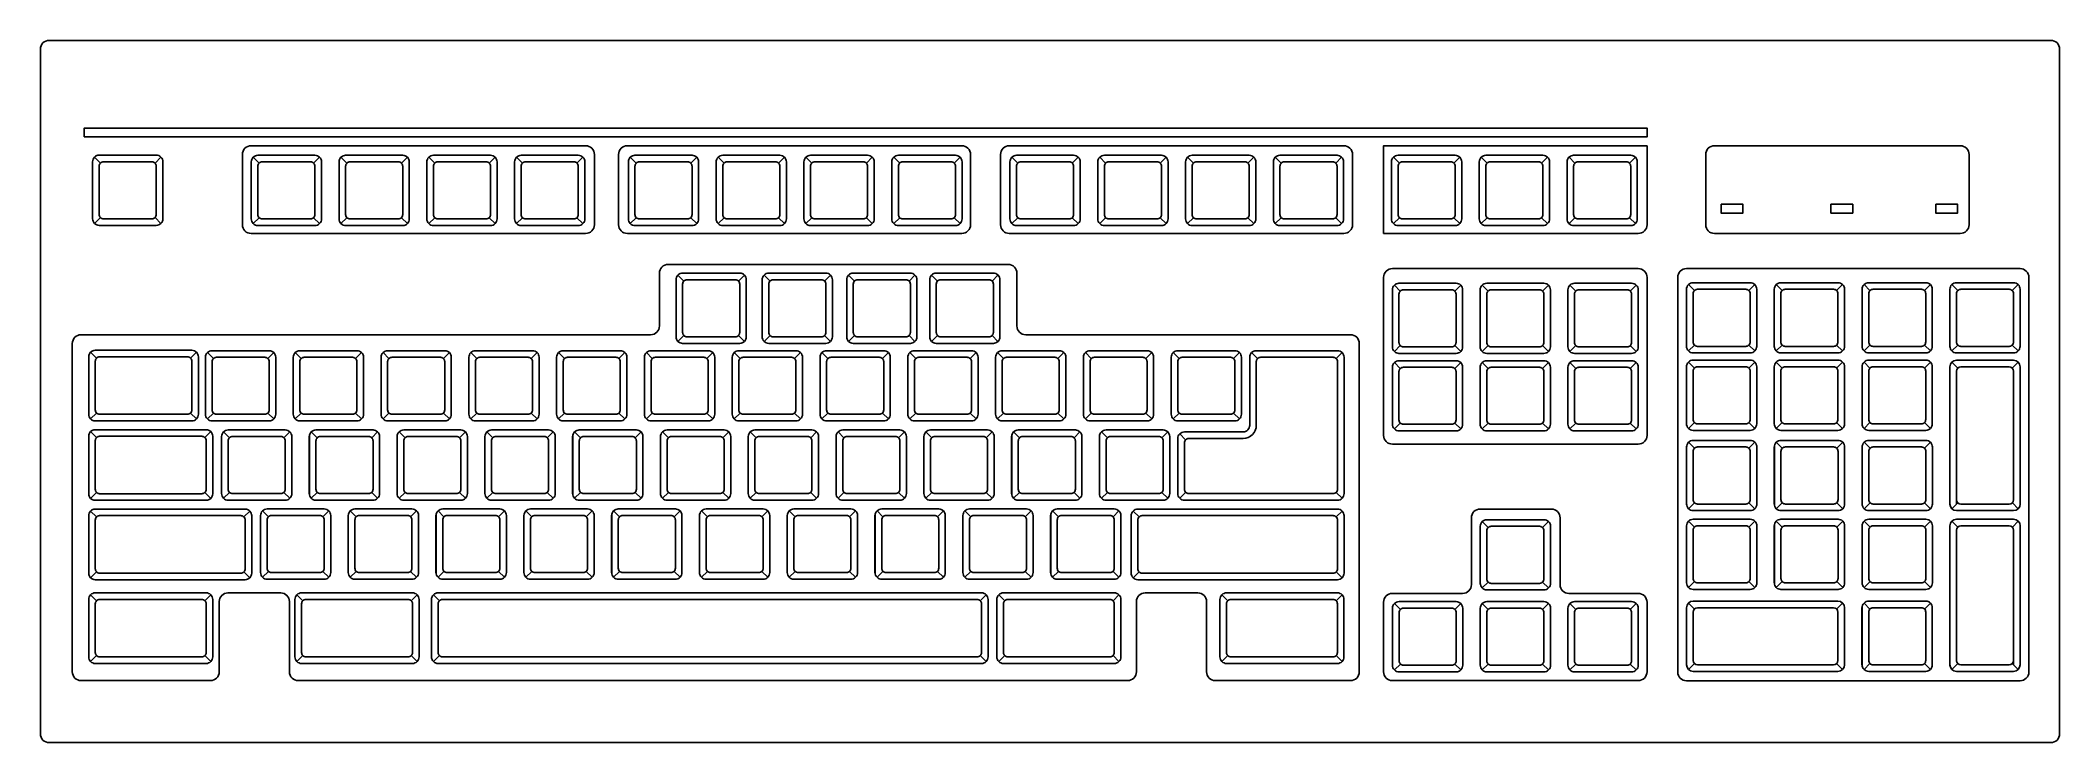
# Model space of a CAD drawing. Extents: x 810.254 to 810.714, y 78.318 to 78.478.
import ezdxf

# ---------------------------------------------------------------- set-up
doc = ezdxf.new("R2010")
doc.units = 0
doc.layers.get('0').update_dxf_attribs({"linetype": 'CONTINUOUS'})

msp = doc.modelspace()

# ---------------------------------------------------------------- linework, layer by layer
at = {"color": 0}
for p, q in [((810.26815, 78.44986), (810.26679, 78.45121)), ((810.28056, 78.44986), (810.28192, 78.45121)), ((810.30428, 78.44982), (810.30292, 78.45117)), ((810.31669, 78.44982), (810.31805, 78.45117)), ((810.32428, 78.44982), (810.32292, 78.45117)), ((810.33669, 78.44982), (810.33805, 78.45117)), ((810.34428, 78.44982), (810.34292, 78.45117)), ((810.35669, 78.44982), (810.35805, 78.45117)), ((810.36428, 78.44982), (810.36292, 78.45117)), ((810.37669, 78.44982), (810.37805, 78.45117)), ((810.3902, 78.44982), (810.38884, 78.45117)), ((810.40261, 78.44982), (810.40396, 78.45117)), ((810.4102, 78.44982), (810.40884, 78.45117)), ((810.42261, 78.44982), (810.42396, 78.45117)), ((810.4302, 78.44982), (810.42884, 78.45117)), ((810.44261, 78.44982), (810.44396, 78.45117)), ((810.4502, 78.44982), (810.44884, 78.45117)), ((810.46261, 78.44982), (810.46396, 78.45117)), ((810.47712, 78.44982), (810.47577, 78.45117)), ((810.48953, 78.44982), (810.49089, 78.45117)), ((810.49712, 78.44982), (810.49577, 78.45117)), ((810.50953, 78.44982), (810.51089, 78.45117)), ((810.51712, 78.44982), (810.51577, 78.45117)), ((810.52953, 78.44982), (810.53089, 78.45117)), ((810.53712, 78.44982), (810.53577, 78.45117)), ((810.54953, 78.44982), (810.55089, 78.45117)), ((810.56403, 78.44982), (810.56268, 78.45117)), ((810.57644, 78.44982), (810.5778, 78.45117)), ((810.58403, 78.44982), (810.58268, 78.45117)), ((810.59644, 78.44982), (810.5978, 78.45117)), ((810.60403, 78.44982), (810.60268, 78.45117)), ((810.61644, 78.44982), (810.6178, 78.45117)), ((810.26815, 78.43744), (810.26679, 78.43609)), ((810.28056, 78.43744), (810.28192, 78.43609)), ((810.30428, 78.4374), (810.30292, 78.43605)), ((810.31669, 78.4374), (810.31805, 78.43605)), ((810.32428, 78.4374), (810.32292, 78.43605)), ((810.33669, 78.4374), (810.33805, 78.43605)), ((810.34428, 78.4374), (810.34292, 78.43605)), ((810.35669, 78.4374), (810.35805, 78.43605)), ((810.36428, 78.4374), (810.36292, 78.43605)), ((810.37669, 78.4374), (810.37805, 78.43605)), ((810.3902, 78.4374), (810.38884, 78.43605)), ((810.40261, 78.4374), (810.40396, 78.43605)), ((810.4102, 78.4374), (810.40884, 78.43605)), ((810.42261, 78.4374), (810.42396, 78.43605)), ((810.4302, 78.4374), (810.42884, 78.43605)), ((810.44261, 78.4374), (810.44396, 78.43605)), ((810.4502, 78.4374), (810.44884, 78.43605)), ((810.46261, 78.4374), (810.46396, 78.43605)), ((810.47712, 78.4374), (810.47577, 78.43605)), ((810.48953, 78.4374), (810.49089, 78.43605)), ((810.49712, 78.4374), (810.49577, 78.43605)), ((810.50953, 78.4374), (810.51089, 78.43605)), ((810.51712, 78.4374), (810.51577, 78.43605)), ((810.52953, 78.4374), (810.53089, 78.43605)), ((810.53712, 78.4374), (810.53577, 78.43605)), ((810.54953, 78.4374), (810.55089, 78.43605)), ((810.56403, 78.4374), (810.56268, 78.43605)), ((810.57644, 78.4374), (810.5778, 78.43605)), ((810.58403, 78.4374), (810.58268, 78.43605)), ((810.59644, 78.4374), (810.5978, 78.43605)), ((810.60403, 78.4374), (810.60268, 78.43605)), ((810.61644, 78.4374), (810.6178, 78.43605)), ((810.39747, 78.42674), (810.47492, 78.42674)), ((810.39547, 78.41274), (810.39547, 78.42474)), ((810.40106, 78.42297), (810.3997, 78.42433)), ((810.41347, 78.42297), (810.41482, 78.42433)), ((810.42068, 78.42297), (810.41932, 78.42433)), ((810.43309, 78.42297), (810.43444, 78.42433)), ((810.43992, 78.42297), (810.43857, 78.42433)), ((810.45233, 78.42297), (810.45369, 78.42433)), ((810.45883, 78.42297), (810.45748, 78.42433)), ((810.47125, 78.42297), (810.4726, 78.42433)), ((810.47692, 78.41274), (810.47692, 78.42474)), ((810.56424, 78.42068), (810.56289, 78.42203)), ((810.57665, 78.42068), (810.57801, 78.42203)), ((810.58424, 78.42068), (810.58289, 78.42203)), ((810.59665, 78.42068), (810.59801, 78.42203)), ((810.60424, 78.42068), (810.60289, 78.42203)), ((810.61665, 78.42068), (810.61801, 78.42203)), ((810.63124, 78.42079), (810.62989, 78.42215)), ((810.64365, 78.42079), (810.64501, 78.42215)), ((810.65124, 78.42079), (810.64989, 78.42215)), ((810.66365, 78.42079), (810.66501, 78.42215)), ((810.67124, 78.42079), (810.66989, 78.42215)), ((810.68365, 78.42079), (810.68501, 78.42215)), ((810.69124, 78.42079), (810.68989, 78.42215)), ((810.70365, 78.42079), (810.70501, 78.42215)), ((810.26172, 78.33392), (810.26172, 78.40874)), ((810.26372, 78.41074), (810.39347, 78.41074)), ((810.40106, 78.41056), (810.3997, 78.40921)), ((810.41347, 78.41056), (810.41482, 78.40921)), ((810.42068, 78.41056), (810.41932, 78.40921)), ((810.43309, 78.41056), (810.43444, 78.40921)), ((810.43992, 78.41056), (810.43857, 78.40921)), ((810.45233, 78.41056), (810.45369, 78.40921)), ((810.45883, 78.41056), (810.45748, 78.40921)), ((810.47125, 78.41056), (810.4726, 78.40921)), ((810.47892, 78.41074), (810.55291, 78.41074)), ((810.55491, 78.33392), (810.55491, 78.40874)), ((810.56424, 78.40826), (810.56289, 78.40691)), ((810.57665, 78.40826), (810.57801, 78.40691)), ((810.58424, 78.40826), (810.58289, 78.40691)), ((810.59665, 78.40826), (810.59801, 78.40691)), ((810.60424, 78.40826), (810.60289, 78.40691)), ((810.61665, 78.40826), (810.61801, 78.40691)), ((810.63124, 78.40838), (810.62989, 78.40703)), ((810.64365, 78.40838), (810.64501, 78.40703)), ((810.65124, 78.40838), (810.64989, 78.40703)), ((810.66365, 78.40838), (810.66501, 78.40703)), ((810.67124, 78.40838), (810.66989, 78.40703)), ((810.68365, 78.40838), (810.68501, 78.40703)), ((810.69124, 78.40838), (810.68989, 78.40703)), ((810.70365, 78.40838), (810.70501, 78.40703)), ((810.26724, 78.4054), (810.26589, 78.40675)), ((810.28865, 78.4054), (810.29001, 78.40675)), ((810.29385, 78.40531), (810.2925, 78.40666)), ((810.30626, 78.40531), (810.30762, 78.40666)), ((810.31385, 78.40531), (810.3125, 78.40666)), ((810.32626, 78.40531), (810.32762, 78.40666)), ((810.33385, 78.40531), (810.3325, 78.40666)), ((810.34626, 78.40531), (810.34762, 78.40666)), ((810.35385, 78.40531), (810.3525, 78.40666)), ((810.36626, 78.40531), (810.36762, 78.40666)), ((810.37385, 78.40531), (810.3725, 78.40666)), ((810.38626, 78.40531), (810.38762, 78.40666)), ((810.39385, 78.40531), (810.3925, 78.40666)), ((810.40626, 78.40531), (810.40762, 78.40666)), ((810.41385, 78.40531), (810.4125, 78.40666)), ((810.42626, 78.40531), (810.42762, 78.40666)), ((810.43385, 78.40531), (810.4325, 78.40666)), ((810.44626, 78.40531), (810.44762, 78.40666)), ((810.45385, 78.40531), (810.4525, 78.40666)), ((810.46626, 78.40531), (810.46762, 78.40666)), ((810.47385, 78.40531), (810.4725, 78.40666)), ((810.48626, 78.40531), (810.48762, 78.40666)), ((810.49385, 78.40531), (810.4925, 78.40666)), ((810.50626, 78.40531), (810.50762, 78.40666)), ((810.51385, 78.40531), (810.5125, 78.40666)), ((810.52626, 78.40531), (810.52762, 78.40666)), ((810.53038, 78.40666), (810.53174, 78.40531)), ((810.55101, 78.40666), (810.54965, 78.40531)), ((810.56424, 78.40303), (810.56289, 78.40438)), ((810.57665, 78.40303), (810.57801, 78.40438)), ((810.58424, 78.40303), (810.58289, 78.40438)), ((810.59665, 78.40303), (810.59801, 78.40438)), ((810.60424, 78.40303), (810.60289, 78.40438)), ((810.61665, 78.40303), (810.61801, 78.40438)), ((810.63124, 78.40314), (810.62989, 78.4045)), ((810.64365, 78.40314), (810.64501, 78.4045)), ((810.65124, 78.40314), (810.64989, 78.4045)), ((810.66365, 78.40314), (810.66501, 78.4045)), ((810.67124, 78.40314), (810.66989, 78.4045)), ((810.68365, 78.40314), (810.68501, 78.4045)), ((810.68945, 78.40344), (810.68947, 78.37216)), ((810.69124, 78.40314), (810.68989, 78.4045)), ((810.70395, 78.40494), (810.69095, 78.40494)), ((810.69095, 78.40244), (810.69095, 78.37213)), ((810.70295, 78.40344), (810.69195, 78.40344)), ((810.70365, 78.40314), (810.70501, 78.4045)), ((810.70395, 78.37294), (810.70395, 78.40244)), ((810.70545, 78.37189), (810.70545, 78.40344)), ((810.26724, 78.39289), (810.26589, 78.39154)), ((810.26724, 78.38731), (810.26589, 78.38866)), ((810.28865, 78.39289), (810.29001, 78.39154)), ((810.2919, 78.38731), (810.29326, 78.38866)), ((810.29385, 78.39289), (810.2925, 78.39154)), ((810.30626, 78.39289), (810.30762, 78.39154)), ((810.31385, 78.39289), (810.3125, 78.39154)), ((810.32626, 78.39289), (810.32762, 78.39154)), ((810.33385, 78.39289), (810.3325, 78.39154)), ((810.34626, 78.39289), (810.34762, 78.39154)), ((810.35385, 78.39289), (810.3525, 78.39154)), ((810.36626, 78.39289), (810.36762, 78.39154)), ((810.37385, 78.39289), (810.3725, 78.39154)), ((810.38626, 78.39289), (810.38762, 78.39154)), ((810.39385, 78.39289), (810.3925, 78.39154)), ((810.40626, 78.39289), (810.40762, 78.39154)), ((810.41385, 78.39289), (810.4125, 78.39154)), ((810.42626, 78.39289), (810.42762, 78.39154)), ((810.43385, 78.39289), (810.4325, 78.39154)), ((810.44626, 78.39289), (810.44762, 78.39154)), ((810.45385, 78.39289), (810.4525, 78.39154)), ((810.46626, 78.39289), (810.46762, 78.39154)), ((810.47385, 78.39289), (810.4725, 78.39154)), ((810.48626, 78.39289), (810.48762, 78.39154)), ((810.49385, 78.39289), (810.4925, 78.39154)), ((810.50626, 78.39289), (810.50762, 78.39154)), ((810.51385, 78.39289), (810.5125, 78.39154)), ((810.52626, 78.39289), (810.52762, 78.39154)), ((810.56424, 78.39061), (810.56289, 78.38926)), ((810.57665, 78.39061), (810.57801, 78.38926)), ((810.58424, 78.39061), (810.58289, 78.38926)), ((810.59665, 78.39061), (810.59801, 78.38926)), ((810.60424, 78.39061), (810.60289, 78.38926)), ((810.61665, 78.39061), (810.61801, 78.38926)), ((810.63124, 78.39073), (810.62989, 78.38937)), ((810.64365, 78.39073), (810.64501, 78.38937)), ((810.65124, 78.39073), (810.64989, 78.38937)), ((810.66365, 78.39073), (810.66501, 78.38937)), ((810.67124, 78.39073), (810.66989, 78.38937)), ((810.68365, 78.39073), (810.68501, 78.38937)), ((810.2957, 78.3876), (810.2957, 78.37451)), ((810.29751, 78.38723), (810.29616, 78.38859)), ((810.30993, 78.38723), (810.31128, 78.38859)), ((810.3157, 78.3876), (810.3157, 78.37451)), ((810.31751, 78.38723), (810.31616, 78.38859)), ((810.32993, 78.38723), (810.33128, 78.38859)), ((810.3357, 78.3876), (810.3357, 78.37451)), ((810.33751, 78.38723), (810.33616, 78.38859)), ((810.34993, 78.38723), (810.35128, 78.38859)), ((810.3557, 78.3876), (810.3557, 78.37451)), ((810.35751, 78.38723), (810.35616, 78.38859)), ((810.36993, 78.38723), (810.37128, 78.38859)), ((810.3757, 78.3876), (810.3757, 78.37451)), ((810.37751, 78.38723), (810.37616, 78.38859)), ((810.38993, 78.38723), (810.39128, 78.38859)), ((810.3957, 78.3876), (810.3957, 78.37451)), ((810.39751, 78.38723), (810.39616, 78.38859)), ((810.40993, 78.38723), (810.41128, 78.38859)), ((810.4157, 78.3876), (810.4157, 78.37451)), ((810.41751, 78.38723), (810.41616, 78.38859)), ((810.42993, 78.38723), (810.43128, 78.38859)), ((810.4357, 78.3876), (810.4357, 78.37451)), ((810.43751, 78.38723), (810.43616, 78.38859)), ((810.44993, 78.38723), (810.45128, 78.38859)), ((810.4557, 78.3876), (810.4557, 78.37451)), ((810.45751, 78.38723), (810.45616, 78.38859)), ((810.46993, 78.38723), (810.47128, 78.38859)), ((810.4757, 78.3876), (810.4757, 78.37451)), ((810.47751, 78.38723), (810.47616, 78.38859)), ((810.48993, 78.38723), (810.49128, 78.38859)), ((810.4957, 78.3876), (810.4957, 78.37451)), ((810.49751, 78.38723), (810.49616, 78.38859)), ((810.50993, 78.38723), (810.51128, 78.38859)), ((810.514, 78.38815), (810.51535, 78.38679)), ((810.62945, 78.38523), (810.62945, 78.37214)), ((810.63126, 78.38486), (810.62991, 78.38622)), ((810.64368, 78.38486), (810.64503, 78.38622)), ((810.64945, 78.38523), (810.64945, 78.37214)), ((810.65126, 78.38486), (810.64991, 78.38622)), ((810.66368, 78.38486), (810.66503, 78.38622)), ((810.66945, 78.38523), (810.66945, 78.37214)), ((810.67126, 78.38486), (810.66991, 78.38622)), ((810.68368, 78.38486), (810.68503, 78.38622)), ((810.26724, 78.3748), (810.26589, 78.37345)), ((810.2919, 78.3748), (810.29326, 78.37345)), ((810.29751, 78.37482), (810.29616, 78.37347)), ((810.30993, 78.37482), (810.31128, 78.37347)), ((810.31751, 78.37482), (810.31616, 78.37347)), ((810.32993, 78.37482), (810.33128, 78.37347)), ((810.33751, 78.37482), (810.33616, 78.37347)), ((810.34993, 78.37482), (810.35128, 78.37347)), ((810.35751, 78.37482), (810.35616, 78.37347)), ((810.36993, 78.37482), (810.37128, 78.37347)), ((810.37751, 78.37482), (810.37616, 78.37347)), ((810.38993, 78.37482), (810.39128, 78.37347)), ((810.39751, 78.37482), (810.39616, 78.37347)), ((810.40993, 78.37482), (810.41128, 78.37347)), ((810.41751, 78.37482), (810.41616, 78.37347)), ((810.42993, 78.37482), (810.43128, 78.37347)), ((810.43751, 78.37482), (810.43616, 78.37347)), ((810.44993, 78.37482), (810.45128, 78.37347)), ((810.45751, 78.37482), (810.45616, 78.37347)), ((810.46993, 78.37482), (810.47128, 78.37347)), ((810.47751, 78.37482), (810.47616, 78.37347)), ((810.48993, 78.37482), (810.49128, 78.37347)), ((810.49751, 78.37482), (810.49616, 78.37347)), ((810.50993, 78.37482), (810.51128, 78.37347)), ((810.514, 78.37347), (810.51535, 78.37482)), ((810.55101, 78.37347), (810.54965, 78.37482)), ((810.26724, 78.36922), (810.26589, 78.37057)), ((810.3008, 78.36922), (810.30215, 78.37057)), ((810.30639, 78.36923), (810.30504, 78.37059)), ((810.3188, 78.36923), (810.32016, 78.37059)), ((810.32639, 78.36923), (810.32504, 78.37059)), ((810.3388, 78.36923), (810.34016, 78.37059)), ((810.34639, 78.36923), (810.34504, 78.37059)), ((810.3588, 78.36923), (810.36016, 78.37059)), ((810.36639, 78.36923), (810.36504, 78.37059)), ((810.3788, 78.36923), (810.38016, 78.37059)), ((810.38639, 78.36923), (810.38504, 78.37059)), ((810.3988, 78.36923), (810.40016, 78.37059)), ((810.40639, 78.36923), (810.40504, 78.37059)), ((810.4188, 78.36923), (810.42016, 78.37059)), ((810.42639, 78.36923), (810.42504, 78.37059)), ((810.4388, 78.36923), (810.44016, 78.37059)), ((810.44639, 78.36923), (810.44504, 78.37059)), ((810.4588, 78.36923), (810.46016, 78.37059)), ((810.46639, 78.36923), (810.46504, 78.37059)), ((810.4788, 78.36923), (810.48016, 78.37059)), ((810.48639, 78.36923), (810.48504, 78.37059)), ((810.4988, 78.36923), (810.50016, 78.37059)), ((810.50473, 78.36922), (810.50338, 78.37057)), ((810.54965, 78.36922), (810.55101, 78.37057)), ((810.58245, 78.37101), (810.59865, 78.37101)), ((810.63126, 78.37245), (810.62991, 78.3711)), ((810.64368, 78.37245), (810.64503, 78.3711)), ((810.65126, 78.37245), (810.64991, 78.3711)), ((810.66368, 78.37245), (810.66503, 78.3711)), ((810.67126, 78.37245), (810.66991, 78.3711)), ((810.68368, 78.37245), (810.68503, 78.3711)), ((810.69126, 78.37245), (810.68991, 78.3711)), ((810.69097, 78.37066), (810.70397, 78.37066)), ((810.69197, 78.37216), (810.70297, 78.37216)), ((810.70368, 78.37245), (810.70503, 78.3711)), ((810.30457, 78.3696), (810.30457, 78.35651)), ((810.32457, 78.3696), (810.32457, 78.35651)), ((810.34457, 78.3696), (810.34457, 78.35651)), ((810.36457, 78.3696), (810.36457, 78.35651)), ((810.38457, 78.3696), (810.38457, 78.35651)), ((810.40457, 78.3696), (810.40457, 78.35651)), ((810.42457, 78.3696), (810.42457, 78.35651)), ((810.44457, 78.3696), (810.44457, 78.35651)), ((810.46457, 78.3696), (810.46457, 78.35651)), ((810.48457, 78.3696), (810.48457, 78.35651)), ((810.58045, 78.3538), (810.58045, 78.36901)), ((810.58245, 78.36716), (810.58245, 78.35407)), ((810.58426, 78.3668), (810.58291, 78.36815)), ((810.59668, 78.3668), (810.59803, 78.36815)), ((810.60065, 78.36901), (810.60065, 78.3538)), ((810.62945, 78.36728), (810.62945, 78.35419)), ((810.63126, 78.36691), (810.62991, 78.36827)), ((810.64368, 78.36691), (810.64503, 78.36827)), ((810.64945, 78.36728), (810.64945, 78.35419)), ((810.65126, 78.36691), (810.64991, 78.36827)), ((810.66368, 78.36691), (810.66503, 78.36827)), ((810.66945, 78.36728), (810.66945, 78.35419)), ((810.67126, 78.36691), (810.66991, 78.36827)), ((810.68368, 78.36691), (810.68503, 78.36827)), ((810.68947, 78.3672), (810.68947, 78.33527)), ((810.69126, 78.36691), (810.68991, 78.36827)), ((810.70397, 78.3687), (810.69097, 78.3687)), ((810.69097, 78.3662), (810.69097, 78.33632)), ((810.70297, 78.3672), (810.69197, 78.3672)), ((810.70368, 78.36691), (810.70503, 78.36827)), ((810.70397, 78.33551), (810.70397, 78.3662)), ((810.70545, 78.33554), (810.70547, 78.3672)), ((810.26724, 78.35671), (810.26589, 78.35536)), ((810.3008, 78.35671), (810.30215, 78.35536)), ((810.30639, 78.35682), (810.30504, 78.35547)), ((810.3188, 78.35682), (810.32016, 78.35547)), ((810.32639, 78.35682), (810.32504, 78.35547)), ((810.3388, 78.35682), (810.34016, 78.35547)), ((810.34639, 78.35682), (810.34504, 78.35547)), ((810.3588, 78.35682), (810.36016, 78.35547)), ((810.36639, 78.35682), (810.36504, 78.35547)), ((810.3788, 78.35682), (810.38016, 78.35547)), ((810.38639, 78.35682), (810.38504, 78.35547)), ((810.3988, 78.35682), (810.40016, 78.35547)), ((810.40639, 78.35682), (810.40504, 78.35547)), ((810.4188, 78.35682), (810.42016, 78.35547)), ((810.42639, 78.35682), (810.42504, 78.35547)), ((810.4388, 78.35682), (810.44016, 78.35547)), ((810.44639, 78.35682), (810.44504, 78.35547)), ((810.4588, 78.35682), (810.46016, 78.35547)), ((810.46639, 78.35682), (810.46504, 78.35547)), ((810.4788, 78.35682), (810.48016, 78.35547)), ((810.48639, 78.35682), (810.48504, 78.35547)), ((810.4988, 78.35682), (810.50016, 78.35547)), ((810.50473, 78.35671), (810.50338, 78.35536)), ((810.54965, 78.35671), (810.55101, 78.35536)), ((810.29718, 78.35192), (810.30919, 78.35192)), ((810.50612, 78.35192), (810.51813, 78.35192)), ((810.58426, 78.35438), (810.58291, 78.35303)), ((810.59668, 78.35438), (810.59803, 78.35303)), ((810.63126, 78.3545), (810.62991, 78.35314)), ((810.64368, 78.3545), (810.64503, 78.35314)), ((810.65126, 78.3545), (810.64991, 78.35314)), ((810.66368, 78.3545), (810.66503, 78.35314)), ((810.67126, 78.3545), (810.66991, 78.35314)), ((810.68368, 78.3545), (810.68503, 78.35314)), ((810.26724, 78.35013), (810.26589, 78.35148)), ((810.2919, 78.35013), (810.29326, 78.35148)), ((810.29518, 78.33392), (810.29518, 78.34992)), ((810.31119, 78.33392), (810.31119, 78.34992)), ((810.31424, 78.35013), (810.31289, 78.35148)), ((810.3389, 78.35013), (810.34026, 78.35148)), ((810.34534, 78.35013), (810.34399, 78.35148)), ((810.46855, 78.35013), (810.46991, 78.35148)), ((810.47034, 78.35042), (810.47034, 78.33733)), ((810.47414, 78.35013), (810.47278, 78.35148)), ((810.4988, 78.35013), (810.50016, 78.35148)), ((810.50412, 78.33392), (810.50412, 78.34992)), ((810.52013, 78.33392), (810.52013, 78.34992)), ((810.52497, 78.35013), (810.52361, 78.35148)), ((810.54963, 78.35013), (810.55098, 78.35148)), ((810.56045, 78.33392), (810.56045, 78.3498)), ((810.56245, 78.3518), (810.57845, 78.3518)), ((810.56245, 78.34849), (810.56245, 78.3354)), ((810.56426, 78.34813), (810.56291, 78.34948)), ((810.57668, 78.34813), (810.57803, 78.34948)), ((810.58245, 78.34849), (810.58245, 78.3354)), ((810.58426, 78.34813), (810.58291, 78.34948)), ((810.59668, 78.34813), (810.59803, 78.34948)), ((810.60242, 78.34849), (810.60242, 78.3354)), ((810.60265, 78.3518), (810.61845, 78.3518)), ((810.60424, 78.34813), (810.60289, 78.34948)), ((810.61665, 78.34813), (810.61801, 78.34948)), ((810.62045, 78.3498), (810.62045, 78.33392)), ((810.62942, 78.34861), (810.62942, 78.33552)), ((810.62945, 78.34854), (810.62945, 78.33554)), ((810.63124, 78.34824), (810.62989, 78.3496)), ((810.66395, 78.35004), (810.63095, 78.35004)), ((810.63095, 78.34754), (810.63095, 78.33654)), ((810.66295, 78.34854), (810.63195, 78.34854)), ((810.66365, 78.34824), (810.66501, 78.3496)), ((810.66395, 78.33654), (810.66395, 78.34754)), ((810.66545, 78.33554), (810.66545, 78.34854)), ((810.66942, 78.34861), (810.66942, 78.33552)), ((810.67124, 78.34824), (810.66989, 78.3496)), ((810.68365, 78.34824), (810.68501, 78.3496)), ((810.26724, 78.33762), (810.26589, 78.33627)), ((810.2919, 78.33762), (810.29326, 78.33627)), ((810.31424, 78.33762), (810.31289, 78.33627)), ((810.3389, 78.33762), (810.34026, 78.33627)), ((810.34534, 78.33762), (810.34399, 78.33627)), ((810.46855, 78.33762), (810.46991, 78.33627)), ((810.47414, 78.33762), (810.47278, 78.33627)), ((810.4988, 78.33762), (810.50016, 78.33627)), ((810.52497, 78.33762), (810.52361, 78.33627)), ((810.54963, 78.33762), (810.55098, 78.33627)), ((810.56426, 78.33571), (810.56291, 78.33436)), ((810.57668, 78.33571), (810.57803, 78.33436)), ((810.58426, 78.33571), (810.58291, 78.33436)), ((810.59668, 78.33571), (810.59803, 78.33436)), ((810.60424, 78.33571), (810.60289, 78.33436)), ((810.61665, 78.33571), (810.61801, 78.33436)), ((810.63124, 78.33583), (810.62989, 78.33448)), ((810.63095, 78.33404), (810.66395, 78.33404)), ((810.63195, 78.33554), (810.66295, 78.33554)), ((810.66365, 78.33583), (810.66501, 78.33448)), ((810.67124, 78.33583), (810.66989, 78.33448)), ((810.68365, 78.33583), (810.68501, 78.33448)), ((810.69124, 78.33583), (810.68989, 78.33448)), ((810.69095, 78.33404), (810.70395, 78.33404)), ((810.69195, 78.33554), (810.70295, 78.33554)), ((810.70365, 78.33583), (810.70501, 78.33448)), ((810.26372, 78.33192), (810.29318, 78.33192)), ((810.31319, 78.33192), (810.50212, 78.33192)), ((810.52213, 78.33192), (810.55291, 78.33192)), ((810.61845, 78.33192), (810.56245, 78.33192))]:
    msp.add_line(p, q, dxfattribs=at)
for points in [[(810.25445, 78.4758), (810.25445, 78.3198, 0.414214), (810.25645, 78.3178), (810.71245, 78.3178, 0.414214), (810.71445, 78.3198), (810.71445, 78.4758, 0.414214), (810.71245, 78.4778), (810.25645, 78.4778, 0.414214)], [(810.37866, 78.4538), (810.30247, 78.4538, 0.414214), (810.30047, 78.4518), (810.30047, 78.4358, 0.414214), (810.30247, 78.4338), (810.37866, 78.4338, 0.414214), (810.38066, 78.4358), (810.38066, 78.4518, 0.414214)], [(810.46435, 78.4538), (810.38816, 78.4538, 0.414214), (810.38616, 78.4518), (810.38616, 78.4358, 0.414214), (810.38816, 78.4338), (810.46435, 78.4338, 0.414214), (810.46635, 78.4358), (810.46635, 78.4518, 0.414214)], [(810.55137, 78.4538), (810.47518, 78.4538, 0.414214), (810.47318, 78.4518), (810.47318, 78.4358, 0.414214), (810.47518, 78.4338), (810.55137, 78.4338, 0.414214), (810.55337, 78.4358), (810.55337, 78.4518, 0.414214)], [(810.62045, 78.4538), (810.56045, 78.4538), (810.56045, 78.4338), (810.61845, 78.4338, 0.414214), (810.62045, 78.4358)], [(810.69182, 78.4538), (810.63582, 78.4538, 0.414214), (810.63382, 78.4518), (810.63382, 78.4358, 0.414214), (810.63582, 78.4338), (810.69182, 78.4338, 0.414214), (810.69382, 78.4358), (810.69382, 78.4518, 0.414214)], [(810.28235, 78.45015, 0.414214), (810.28085, 78.45165), (810.26785, 78.45165, 0.414214), (810.26635, 78.45015), (810.26635, 78.43715, 0.414214), (810.26785, 78.43565), (810.28085, 78.43565, 0.414214), (810.28235, 78.43715)], [(810.27985, 78.45015), (810.26885, 78.45015, 0.414214), (810.26785, 78.44915), (810.26785, 78.43815, 0.414214), (810.26885, 78.43715), (810.27985, 78.43715, 0.414214), (810.28085, 78.43815), (810.28085, 78.44915, 0.414214)], [(810.31849, 78.45011, 0.414214), (810.31699, 78.45161), (810.30399, 78.45161, 0.414214), (810.30249, 78.45011), (810.30249, 78.43711, 0.414214), (810.30399, 78.43561), (810.31699, 78.43561, 0.414214), (810.31849, 78.43711)], [(810.31599, 78.45011), (810.30499, 78.45011, 0.414214), (810.30399, 78.44911), (810.30399, 78.43811, 0.414214), (810.30499, 78.43711), (810.31599, 78.43711, 0.414214), (810.31699, 78.43811), (810.31699, 78.44911, 0.414214)], [(810.33849, 78.45011, 0.414214), (810.33699, 78.45161), (810.32399, 78.45161, 0.414214), (810.32249, 78.45011), (810.32249, 78.43711, 0.414214), (810.32399, 78.43561), (810.33699, 78.43561, 0.414214), (810.33849, 78.43711)], [(810.33599, 78.45011), (810.32499, 78.45011, 0.414214), (810.32399, 78.44911), (810.32399, 78.43811, 0.414214), (810.32499, 78.43711), (810.33599, 78.43711, 0.414214), (810.33699, 78.43811), (810.33699, 78.44911, 0.414214)], [(810.35849, 78.45011, 0.414214), (810.35699, 78.45161), (810.34399, 78.45161, 0.414214), (810.34249, 78.45011), (810.34249, 78.43711, 0.414214), (810.34399, 78.43561), (810.35699, 78.43561, 0.414214), (810.35849, 78.43711)], [(810.35599, 78.45011), (810.34499, 78.45011, 0.414214), (810.34399, 78.44911), (810.34399, 78.43811, 0.414214), (810.34499, 78.43711), (810.35599, 78.43711, 0.414214), (810.35699, 78.43811), (810.35699, 78.44911, 0.414214)], [(810.37849, 78.45011, 0.414214), (810.37699, 78.45161), (810.36399, 78.45161, 0.414214), (810.36249, 78.45011), (810.36249, 78.43711, 0.414214), (810.36399, 78.43561), (810.37699, 78.43561, 0.414214), (810.37849, 78.43711)], [(810.37599, 78.45011), (810.36499, 78.45011, 0.414214), (810.36399, 78.44911), (810.36399, 78.43811, 0.414214), (810.36499, 78.43711), (810.37599, 78.43711, 0.414214), (810.37699, 78.43811), (810.37699, 78.44911, 0.414214)], [(810.4044, 78.45011, 0.414214), (810.4029, 78.45161), (810.3899, 78.45161, 0.414214), (810.3884, 78.45011), (810.3884, 78.43711, 0.414214), (810.3899, 78.43561), (810.4029, 78.43561, 0.414214), (810.4044, 78.43711)], [(810.4019, 78.45011), (810.3909, 78.45011, 0.414214), (810.3899, 78.44911), (810.3899, 78.43811, 0.414214), (810.3909, 78.43711), (810.4019, 78.43711, 0.414214), (810.4029, 78.43811), (810.4029, 78.44911, 0.414214)], [(810.4244, 78.45011, 0.414214), (810.4229, 78.45161), (810.4099, 78.45161, 0.414214), (810.4084, 78.45011), (810.4084, 78.43711, 0.414214), (810.4099, 78.43561), (810.4229, 78.43561, 0.414214), (810.4244, 78.43711)], [(810.4219, 78.45011), (810.4109, 78.45011, 0.414214), (810.4099, 78.44911), (810.4099, 78.43811, 0.414214), (810.4109, 78.43711), (810.4219, 78.43711, 0.414214), (810.4229, 78.43811), (810.4229, 78.44911, 0.414214)], [(810.4444, 78.45011, 0.414214), (810.4429, 78.45161), (810.4299, 78.45161, 0.414214), (810.4284, 78.45011), (810.4284, 78.43711, 0.414214), (810.4299, 78.43561), (810.4429, 78.43561, 0.414214), (810.4444, 78.43711)], [(810.4419, 78.45011), (810.4309, 78.45011, 0.414214), (810.4299, 78.44911), (810.4299, 78.43811, 0.414214), (810.4309, 78.43711), (810.4419, 78.43711, 0.414214), (810.4429, 78.43811), (810.4429, 78.44911, 0.414214)], [(810.4644, 78.45011, 0.414214), (810.4629, 78.45161), (810.4499, 78.45161, 0.414214), (810.4484, 78.45011), (810.4484, 78.43711, 0.414214), (810.4499, 78.43561), (810.4629, 78.43561, 0.414214), (810.4644, 78.43711)], [(810.4619, 78.45011), (810.4509, 78.45011, 0.414214), (810.4499, 78.44911), (810.4499, 78.43811, 0.414214), (810.4509, 78.43711), (810.4619, 78.43711, 0.414214), (810.4629, 78.43811), (810.4629, 78.44911, 0.414214)], [(810.49133, 78.45011, 0.414214), (810.48983, 78.45161), (810.47683, 78.45161, 0.414214), (810.47533, 78.45011), (810.47533, 78.43711, 0.414214), (810.47683, 78.43561), (810.48983, 78.43561, 0.414214), (810.49133, 78.43711)], [(810.48883, 78.45011), (810.47783, 78.45011, 0.414214), (810.47683, 78.44911), (810.47683, 78.43811, 0.414214), (810.47783, 78.43711), (810.48883, 78.43711, 0.414214), (810.48983, 78.43811), (810.48983, 78.44911, 0.414214)], [(810.51133, 78.45011, 0.414214), (810.50983, 78.45161), (810.49683, 78.45161, 0.414214), (810.49533, 78.45011), (810.49533, 78.43711, 0.414214), (810.49683, 78.43561), (810.50983, 78.43561, 0.414214), (810.51133, 78.43711)], [(810.50883, 78.45011), (810.49783, 78.45011, 0.414214), (810.49683, 78.44911), (810.49683, 78.43811, 0.414214), (810.49783, 78.43711), (810.50883, 78.43711, 0.414214), (810.50983, 78.43811), (810.50983, 78.44911, 0.414214)], [(810.53133, 78.45011, 0.414214), (810.52983, 78.45161), (810.51683, 78.45161, 0.414214), (810.51533, 78.45011), (810.51533, 78.43711, 0.414214), (810.51683, 78.43561), (810.52983, 78.43561, 0.414214), (810.53133, 78.43711)], [(810.52883, 78.45011), (810.51783, 78.45011, 0.414214), (810.51683, 78.44911), (810.51683, 78.43811, 0.414214), (810.51783, 78.43711), (810.52883, 78.43711, 0.414214), (810.52983, 78.43811), (810.52983, 78.44911, 0.414214)], [(810.55133, 78.45011, 0.414214), (810.54983, 78.45161), (810.53683, 78.45161, 0.414214), (810.53533, 78.45011), (810.53533, 78.43711, 0.414214), (810.53683, 78.43561), (810.54983, 78.43561, 0.414214), (810.55133, 78.43711)], [(810.54883, 78.45011), (810.53783, 78.45011, 0.414214), (810.53683, 78.44911), (810.53683, 78.43811, 0.414214), (810.53783, 78.43711), (810.54883, 78.43711, 0.414214), (810.54983, 78.43811), (810.54983, 78.44911, 0.414214)], [(810.57824, 78.45011, 0.414214), (810.57674, 78.45161), (810.56374, 78.45161, 0.414214), (810.56224, 78.45011), (810.56224, 78.43711, 0.414214), (810.56374, 78.43561), (810.57674, 78.43561, 0.414214), (810.57824, 78.43711)], [(810.57574, 78.45011), (810.56474, 78.45011, 0.414214), (810.56374, 78.44911), (810.56374, 78.43811, 0.414214), (810.56474, 78.43711), (810.57574, 78.43711, 0.414214), (810.57674, 78.43811), (810.57674, 78.44911, 0.414214)], [(810.59824, 78.45011, 0.414214), (810.59674, 78.45161), (810.58374, 78.45161, 0.414214), (810.58224, 78.45011), (810.58224, 78.43711, 0.414214), (810.58374, 78.43561), (810.59674, 78.43561, 0.414214), (810.59824, 78.43711)], [(810.59574, 78.45011), (810.58474, 78.45011, 0.414214), (810.58374, 78.44911), (810.58374, 78.43811, 0.414214), (810.58474, 78.43711), (810.59574, 78.43711, 0.414214), (810.59674, 78.43811), (810.59674, 78.44911, 0.414214)], [(810.61824, 78.45011, 0.414214), (810.61674, 78.45161), (810.60374, 78.45161, 0.414214), (810.60224, 78.45011), (810.60224, 78.43711, 0.414214), (810.60374, 78.43561), (810.61674, 78.43561, 0.414214), (810.61824, 78.43711)], [(810.61574, 78.45011), (810.60474, 78.45011, 0.414214), (810.60374, 78.44911), (810.60374, 78.43811, 0.414214), (810.60474, 78.43711), (810.61574, 78.43711, 0.414214), (810.61674, 78.43811), (810.61674, 78.44911, 0.414214)], [(810.61845, 78.4258), (810.56245, 78.4258, 0.414214), (810.56045, 78.4238), (810.56045, 78.3878, 0.414214), (810.56245, 78.3858), (810.61845, 78.3858, 0.414214), (810.62045, 78.3878), (810.62045, 78.4238, 0.414214)], [(810.70545, 78.33189), (810.62945, 78.33189, -0.414214), (810.62745, 78.33389), (810.62745, 78.4238, -0.414214), (810.62945, 78.4258), (810.70545, 78.4258, -0.414214), (810.70745, 78.4238), (810.70745, 78.33389, -0.414214)], [(810.41526, 78.42327, 0.414214), (810.41376, 78.42477), (810.40076, 78.42477, 0.414214), (810.39926, 78.42327), (810.39926, 78.41027, 0.414214), (810.40076, 78.40877), (810.41376, 78.40877, 0.414214), (810.41526, 78.41027)], [(810.41276, 78.42327), (810.40176, 78.42327, 0.414214), (810.40076, 78.42227), (810.40076, 78.41127, 0.414214), (810.40176, 78.41027), (810.41276, 78.41027, 0.414214), (810.41376, 78.41127), (810.41376, 78.42227, 0.414214)], [(810.43488, 78.42327, 0.414214), (810.43338, 78.42477), (810.42038, 78.42477, 0.414214), (810.41888, 78.42327), (810.41888, 78.41027, 0.414214), (810.42038, 78.40877), (810.43338, 78.40877, 0.414214), (810.43488, 78.41027)], [(810.43238, 78.42327), (810.42138, 78.42327, 0.414214), (810.42038, 78.42227), (810.42038, 78.41127, 0.414214), (810.42138, 78.41027), (810.43238, 78.41027, 0.414214), (810.43338, 78.41127), (810.43338, 78.42227, 0.414214)], [(810.45413, 78.42327, 0.414214), (810.45263, 78.42477), (810.43963, 78.42477, 0.414214), (810.43813, 78.42327), (810.43813, 78.41027, 0.414214), (810.43963, 78.40877), (810.45263, 78.40877, 0.414214), (810.45413, 78.41027)], [(810.45163, 78.42327), (810.44063, 78.42327, 0.414214), (810.43963, 78.42227), (810.43963, 78.41127, 0.414214), (810.44063, 78.41027), (810.45163, 78.41027, 0.414214), (810.45263, 78.41127), (810.45263, 78.42227, 0.414214)], [(810.47304, 78.42327, 0.414214), (810.47154, 78.42477), (810.45854, 78.42477, 0.414214), (810.45704, 78.42327), (810.45704, 78.41027, 0.414214), (810.45854, 78.40877), (810.47154, 78.40877, 0.414214), (810.47304, 78.41027)], [(810.47054, 78.42327), (810.45954, 78.42327, 0.414214), (810.45854, 78.42227), (810.45854, 78.41127, 0.414214), (810.45954, 78.41027), (810.47054, 78.41027, 0.414214), (810.47154, 78.41127), (810.47154, 78.42227, 0.414214)], [(810.57845, 78.42097, 0.414214), (810.57695, 78.42247), (810.56395, 78.42247, 0.414214), (810.56245, 78.42097), (810.56245, 78.40797, 0.414214), (810.56395, 78.40647), (810.57695, 78.40647, 0.414214), (810.57845, 78.40797)], [(810.57595, 78.42097), (810.56495, 78.42097, 0.414214), (810.56395, 78.41997), (810.56395, 78.40897, 0.414214), (810.56495, 78.40797), (810.57595, 78.40797, 0.414214), (810.57695, 78.40897), (810.57695, 78.41997, 0.414214)], [(810.59845, 78.42097, 0.414214), (810.59695, 78.42247), (810.58395, 78.42247, 0.414214), (810.58245, 78.42097), (810.58245, 78.40797, 0.414214), (810.58395, 78.40647), (810.59695, 78.40647, 0.414214), (810.59845, 78.40797)], [(810.59595, 78.42097), (810.58495, 78.42097, 0.414214), (810.58395, 78.41997), (810.58395, 78.40897, 0.414214), (810.58495, 78.40797), (810.59595, 78.40797, 0.414214), (810.59695, 78.40897), (810.59695, 78.41997, 0.414214)], [(810.61845, 78.42097, 0.414214), (810.61695, 78.42247), (810.60395, 78.42247, 0.414214), (810.60245, 78.42097), (810.60245, 78.40797, 0.414214), (810.60395, 78.40647), (810.61695, 78.40647, 0.414214), (810.61845, 78.40797)], [(810.61595, 78.42097), (810.60495, 78.42097, 0.414214), (810.60395, 78.41997), (810.60395, 78.40897, 0.414214), (810.60495, 78.40797), (810.61595, 78.40797, 0.414214), (810.61695, 78.40897), (810.61695, 78.41997, 0.414214)], [(810.64545, 78.42109, 0.414214), (810.64395, 78.42259), (810.63095, 78.42259, 0.414214), (810.62945, 78.42109), (810.62945, 78.40809, 0.414214), (810.63095, 78.40659), (810.64395, 78.40659, 0.414214), (810.64545, 78.40809)], [(810.64295, 78.42109), (810.63195, 78.42109, 0.414214), (810.63095, 78.42009), (810.63095, 78.40909, 0.414214), (810.63195, 78.40809), (810.64295, 78.40809, 0.414214), (810.64395, 78.40909), (810.64395, 78.42009, 0.414214)], [(810.66545, 78.42109, 0.414214), (810.66395, 78.42259), (810.65095, 78.42259, 0.414214), (810.64945, 78.42109), (810.64945, 78.40809, 0.414214), (810.65095, 78.40659), (810.66395, 78.40659, 0.414214), (810.66545, 78.40809)], [(810.66295, 78.42109), (810.65195, 78.42109, 0.414214), (810.65095, 78.42009), (810.65095, 78.40909, 0.414214), (810.65195, 78.40809), (810.66295, 78.40809, 0.414214), (810.66395, 78.40909), (810.66395, 78.42009, 0.414214)], [(810.68545, 78.42109, 0.414214), (810.68395, 78.42259), (810.67095, 78.42259, 0.414214), (810.66945, 78.42109), (810.66945, 78.40809, 0.414214), (810.67095, 78.40659), (810.68395, 78.40659, 0.414214), (810.68545, 78.40809)], [(810.68295, 78.42109), (810.67195, 78.42109, 0.414214), (810.67095, 78.42009), (810.67095, 78.40909, 0.414214), (810.67195, 78.40809), (810.68295, 78.40809, 0.414214), (810.68395, 78.40909), (810.68395, 78.42009, 0.414214)], [(810.70545, 78.42109, 0.414214), (810.70395, 78.42259), (810.69095, 78.42259, 0.414214), (810.68945, 78.42109), (810.68945, 78.40809, 0.414214), (810.69095, 78.40659), (810.70395, 78.40659, 0.414214), (810.70545, 78.40809)], [(810.70295, 78.42109), (810.69195, 78.42109, 0.414214), (810.69095, 78.42009), (810.69095, 78.40909, 0.414214), (810.69195, 78.40809), (810.70295, 78.40809, 0.414214), (810.70395, 78.40909), (810.70395, 78.42009, 0.414214)], [(810.26695, 78.40719), (810.28895, 78.40719, -0.414214), (810.29045, 78.40569), (810.29045, 78.3926, -0.414214), (810.28895, 78.3911), (810.26695, 78.3911, -0.414214), (810.26545, 78.3926), (810.26545, 78.40569, -0.414214)], [(810.30806, 78.4056, 0.414214), (810.30656, 78.4071), (810.29356, 78.4071, 0.414214), (810.29206, 78.4056), (810.29206, 78.3926, 0.414214), (810.29356, 78.3911), (810.30656, 78.3911, 0.414214), (810.30806, 78.3926)], [(810.32806, 78.4056, 0.414214), (810.32656, 78.4071), (810.31356, 78.4071, 0.414214), (810.31206, 78.4056), (810.31206, 78.3926, 0.414214), (810.31356, 78.3911), (810.32656, 78.3911, 0.414214), (810.32806, 78.3926)], [(810.34806, 78.4056, 0.414214), (810.34656, 78.4071), (810.33356, 78.4071, 0.414214), (810.33206, 78.4056), (810.33206, 78.3926, 0.414214), (810.33356, 78.3911), (810.34656, 78.3911, 0.414214), (810.34806, 78.3926)], [(810.36806, 78.4056, 0.414214), (810.36656, 78.4071), (810.35356, 78.4071, 0.414214), (810.35206, 78.4056), (810.35206, 78.3926, 0.414214), (810.35356, 78.3911), (810.36656, 78.3911, 0.414214), (810.36806, 78.3926)], [(810.38806, 78.4056, 0.414214), (810.38656, 78.4071), (810.37356, 78.4071, 0.414214), (810.37206, 78.4056), (810.37206, 78.3926, 0.414214), (810.37356, 78.3911), (810.38656, 78.3911, 0.414214), (810.38806, 78.3926)], [(810.40806, 78.4056, 0.414214), (810.40656, 78.4071), (810.39356, 78.4071, 0.414214), (810.39206, 78.4056), (810.39206, 78.3926, 0.414214), (810.39356, 78.3911), (810.40656, 78.3911, 0.414214), (810.40806, 78.3926)], [(810.42806, 78.4056, 0.414214), (810.42656, 78.4071), (810.41356, 78.4071, 0.414214), (810.41206, 78.4056), (810.41206, 78.3926, 0.414214), (810.41356, 78.3911), (810.42656, 78.3911, 0.414214), (810.42806, 78.3926)], [(810.44806, 78.4056, 0.414214), (810.44656, 78.4071), (810.43356, 78.4071, 0.414214), (810.43206, 78.4056), (810.43206, 78.3926, 0.414214), (810.43356, 78.3911), (810.44656, 78.3911, 0.414214), (810.44806, 78.3926)], [(810.46806, 78.4056, 0.414214), (810.46656, 78.4071), (810.45356, 78.4071, 0.414214), (810.45206, 78.4056), (810.45206, 78.3926, 0.414214), (810.45356, 78.3911), (810.46656, 78.3911, 0.414214), (810.46806, 78.3926)], [(810.48806, 78.4056, 0.414214), (810.48656, 78.4071), (810.47356, 78.4071, 0.414214), (810.47206, 78.4056), (810.47206, 78.3926, 0.414214), (810.47356, 78.3911), (810.48656, 78.3911, 0.414214), (810.48806, 78.3926)], [(810.50806, 78.4056, 0.414214), (810.50656, 78.4071), (810.49356, 78.4071, 0.414214), (810.49206, 78.4056), (810.49206, 78.3926, 0.414214), (810.49356, 78.3911), (810.50656, 78.3911, 0.414214), (810.50806, 78.3926)], [(810.52806, 78.4056, 0.414214), (810.52656, 78.4071), (810.51356, 78.4071, 0.414214), (810.51206, 78.4056), (810.51206, 78.3926, 0.414214), (810.51356, 78.3911), (810.52656, 78.3911, 0.414214), (810.52806, 78.3926)], [(810.51506, 78.37303), (810.54994, 78.37303, 0.414214), (810.55144, 78.37453), (810.55144, 78.4056, 0.414214), (810.54994, 78.4071), (810.53144, 78.4071, 0.414214), (810.52994, 78.4056), (810.52994, 78.39009, -0.414214), (810.52844, 78.38859), (810.51506, 78.38859, 0.414214), (810.51356, 78.38709), (810.51356, 78.37453, 0.414214)], [(810.28895, 78.40469), (810.28895, 78.3936, -0.414214), (810.28795, 78.3926), (810.26795, 78.3926, -0.414214), (810.26695, 78.3936), (810.26695, 78.40469, -0.414214), (810.26795, 78.40569), (810.28795, 78.40569, -0.414214)], [(810.30556, 78.4056), (810.29456, 78.4056, 0.414214), (810.29356, 78.4046), (810.29356, 78.3936, 0.414214), (810.29456, 78.3926), (810.30556, 78.3926, 0.414214), (810.30656, 78.3936), (810.30656, 78.4046, 0.414214)], [(810.32556, 78.4056), (810.31456, 78.4056, 0.414214), (810.31356, 78.4046), (810.31356, 78.3936, 0.414214), (810.31456, 78.3926), (810.32556, 78.3926, 0.414214), (810.32656, 78.3936), (810.32656, 78.4046, 0.414214)], [(810.34556, 78.4056), (810.33456, 78.4056, 0.414214), (810.33356, 78.4046), (810.33356, 78.3936, 0.414214), (810.33456, 78.3926), (810.34556, 78.3926, 0.414214), (810.34656, 78.3936), (810.34656, 78.4046, 0.414214)], [(810.36556, 78.4056), (810.35456, 78.4056, 0.414214), (810.35356, 78.4046), (810.35356, 78.3936, 0.414214), (810.35456, 78.3926), (810.36556, 78.3926, 0.414214), (810.36656, 78.3936), (810.36656, 78.4046, 0.414214)], [(810.38556, 78.4056), (810.37456, 78.4056, 0.414214), (810.37356, 78.4046), (810.37356, 78.3936, 0.414214), (810.37456, 78.3926), (810.38556, 78.3926, 0.414214), (810.38656, 78.3936), (810.38656, 78.4046, 0.414214)], [(810.40556, 78.4056), (810.39456, 78.4056, 0.414214), (810.39356, 78.4046), (810.39356, 78.3936, 0.414214), (810.39456, 78.3926), (810.40556, 78.3926, 0.414214), (810.40656, 78.3936), (810.40656, 78.4046, 0.414214)], [(810.42556, 78.4056), (810.41456, 78.4056, 0.414214), (810.41356, 78.4046), (810.41356, 78.3936, 0.414214), (810.41456, 78.3926), (810.42556, 78.3926, 0.414214), (810.42656, 78.3936), (810.42656, 78.4046, 0.414214)], [(810.44556, 78.4056), (810.43456, 78.4056, 0.414214), (810.43356, 78.4046), (810.43356, 78.3936, 0.414214), (810.43456, 78.3926), (810.44556, 78.3926, 0.414214), (810.44656, 78.3936), (810.44656, 78.4046, 0.414214)], [(810.46556, 78.4056), (810.45456, 78.4056, 0.414214), (810.45356, 78.4046), (810.45356, 78.3936, 0.414214), (810.45456, 78.3926), (810.46556, 78.3926, 0.414214), (810.46656, 78.3936), (810.46656, 78.4046, 0.414214)], [(810.48556, 78.4056), (810.47456, 78.4056, 0.414214), (810.47356, 78.4046), (810.47356, 78.3936, 0.414214), (810.47456, 78.3926), (810.48556, 78.3926, 0.414214), (810.48656, 78.3936), (810.48656, 78.4046, 0.414214)], [(810.50556, 78.4056), (810.49456, 78.4056, 0.414214), (810.49356, 78.4046), (810.49356, 78.3936, 0.414214), (810.49456, 78.3926), (810.50556, 78.3926, 0.414214), (810.50656, 78.3936), (810.50656, 78.4046, 0.414214)], [(810.52556, 78.4056), (810.51456, 78.4056, 0.414214), (810.51356, 78.4046), (810.51356, 78.3936, 0.414214), (810.51456, 78.3926), (810.52556, 78.3926, 0.414214), (810.52656, 78.3936), (810.52656, 78.4046, 0.414214)], [(810.51606, 78.37453), (810.54894, 78.37453, 0.414214), (810.54994, 78.37553), (810.54994, 78.4046, 0.414214), (810.54894, 78.4056), (810.53244, 78.4056, 0.414214), (810.53144, 78.4046), (810.53144, 78.39009, -0.414214), (810.52844, 78.38709), (810.51606, 78.38709, 0.414214), (810.51506, 78.38609), (810.51506, 78.37553, 0.414214)], [(810.57845, 78.40332, 0.414214), (810.57695, 78.40482), (810.56395, 78.40482, 0.414214), (810.56245, 78.40332), (810.56245, 78.39032, 0.414214), (810.56395, 78.38882), (810.57695, 78.38882, 0.414214), (810.57845, 78.39032)], [(810.57595, 78.40332), (810.56495, 78.40332, 0.414214), (810.56395, 78.40232), (810.56395, 78.39132, 0.414214), (810.56495, 78.39032), (810.57595, 78.39032, 0.414214), (810.57695, 78.39132), (810.57695, 78.40232, 0.414214)], [(810.59845, 78.40332, 0.414214), (810.59695, 78.40482), (810.58395, 78.40482, 0.414214), (810.58245, 78.40332), (810.58245, 78.39032, 0.414214), (810.58395, 78.38882), (810.59695, 78.38882, 0.414214), (810.59845, 78.39032)], [(810.59595, 78.40332), (810.58495, 78.40332, 0.414214), (810.58395, 78.40232), (810.58395, 78.39132, 0.414214), (810.58495, 78.39032), (810.59595, 78.39032, 0.414214), (810.59695, 78.39132), (810.59695, 78.40232, 0.414214)], [(810.61845, 78.40332, 0.414214), (810.61695, 78.40482), (810.60395, 78.40482, 0.414214), (810.60245, 78.40332), (810.60245, 78.39032, 0.414214), (810.60395, 78.38882), (810.61695, 78.38882, 0.414214), (810.61845, 78.39032)], [(810.61595, 78.40332), (810.60495, 78.40332, 0.414214), (810.60395, 78.40232), (810.60395, 78.39132, 0.414214), (810.60495, 78.39032), (810.61595, 78.39032, 0.414214), (810.61695, 78.39132), (810.61695, 78.40232, 0.414214)], [(810.64545, 78.40344, 0.414214), (810.64395, 78.40494), (810.63095, 78.40494, 0.414214), (810.62945, 78.40344), (810.62945, 78.39044, 0.414214), (810.63095, 78.38894), (810.64395, 78.38894, 0.414214), (810.64545, 78.39044)], [(810.64295, 78.40344), (810.63195, 78.40344, 0.414214), (810.63095, 78.40244), (810.63095, 78.39144, 0.414214), (810.63195, 78.39044), (810.64295, 78.39044, 0.414214), (810.64395, 78.39144), (810.64395, 78.40244, 0.414214)], [(810.66545, 78.40344, 0.414214), (810.66395, 78.40494), (810.65095, 78.40494, 0.414214), (810.64945, 78.40344), (810.64945, 78.39044, 0.414214), (810.65095, 78.38894), (810.66395, 78.38894, 0.414214), (810.66545, 78.39044)], [(810.66295, 78.40344), (810.65195, 78.40344, 0.414214), (810.65095, 78.40244), (810.65095, 78.39144, 0.414214), (810.65195, 78.39044), (810.66295, 78.39044, 0.414214), (810.66395, 78.39144), (810.66395, 78.40244, 0.414214)], [(810.68545, 78.40344, 0.414214), (810.68395, 78.40494), (810.67095, 78.40494, 0.414214), (810.66945, 78.40344), (810.66945, 78.39044, 0.414214), (810.67095, 78.38894), (810.68395, 78.38894, 0.414214), (810.68545, 78.39044)], [(810.68295, 78.40344), (810.67195, 78.40344, 0.414214), (810.67095, 78.40244), (810.67095, 78.39144, 0.414214), (810.67195, 78.39044), (810.68295, 78.39044, 0.414214), (810.68395, 78.39144), (810.68395, 78.40244, 0.414214)], [(810.26545, 78.37451), (810.26545, 78.3876, -0.414214), (810.26695, 78.3891), (810.2922, 78.3891, -0.414214), (810.2937, 78.3876), (810.2937, 78.37451, -0.414214), (810.2922, 78.37301), (810.26695, 78.37301, -0.414214)], [(810.31172, 78.38753, 0.414214), (810.31022, 78.38903), (810.29722, 78.38903, 0.414214), (810.29572, 78.38753), (810.29572, 78.37453, 0.414214), (810.29722, 78.37303), (810.31022, 78.37303, 0.414214), (810.31172, 78.37453)], [(810.33172, 78.38753, 0.414214), (810.33022, 78.38903), (810.31722, 78.38903, 0.414214), (810.31572, 78.38753), (810.31572, 78.37453, 0.414214), (810.31722, 78.37303), (810.33022, 78.37303, 0.414214), (810.33172, 78.37453)], [(810.35172, 78.38753, 0.414214), (810.35022, 78.38903), (810.33722, 78.38903, 0.414214), (810.33572, 78.38753), (810.33572, 78.37453, 0.414214), (810.33722, 78.37303), (810.35022, 78.37303, 0.414214), (810.35172, 78.37453)], [(810.37172, 78.38753, 0.414214), (810.37022, 78.38903), (810.35722, 78.38903, 0.414214), (810.35572, 78.38753), (810.35572, 78.37453, 0.414214), (810.35722, 78.37303), (810.37022, 78.37303, 0.414214), (810.37172, 78.37453)], [(810.39172, 78.38753, 0.414214), (810.39022, 78.38903), (810.37722, 78.38903, 0.414214), (810.37572, 78.38753), (810.37572, 78.37453, 0.414214), (810.37722, 78.37303), (810.39022, 78.37303, 0.414214), (810.39172, 78.37453)], [(810.41172, 78.38753, 0.414214), (810.41022, 78.38903), (810.39722, 78.38903, 0.414214), (810.39572, 78.38753), (810.39572, 78.37453, 0.414214), (810.39722, 78.37303), (810.41022, 78.37303, 0.414214), (810.41172, 78.37453)], [(810.43172, 78.38753, 0.414214), (810.43022, 78.38903), (810.41722, 78.38903, 0.414214), (810.41572, 78.38753), (810.41572, 78.37453, 0.414214), (810.41722, 78.37303), (810.43022, 78.37303, 0.414214), (810.43172, 78.37453)], [(810.45172, 78.38753, 0.414214), (810.45022, 78.38903), (810.43722, 78.38903, 0.414214), (810.43572, 78.38753), (810.43572, 78.37453, 0.414214), (810.43722, 78.37303), (810.45022, 78.37303, 0.414214), (810.45172, 78.37453)], [(810.47172, 78.38753, 0.414214), (810.47022, 78.38903), (810.45722, 78.38903, 0.414214), (810.45572, 78.38753), (810.45572, 78.37453, 0.414214), (810.45722, 78.37303), (810.47022, 78.37303, 0.414214), (810.47172, 78.37453)], [(810.49172, 78.38753, 0.414214), (810.49022, 78.38903), (810.47722, 78.38903, 0.414214), (810.47572, 78.38753), (810.47572, 78.37453, 0.414214), (810.47722, 78.37303), (810.49022, 78.37303, 0.414214), (810.49172, 78.37453)], [(810.51172, 78.38753, 0.414214), (810.51022, 78.38903), (810.49722, 78.38903, 0.414214), (810.49572, 78.38753), (810.49572, 78.37453, 0.414214), (810.49722, 78.37303), (810.51022, 78.37303, 0.414214), (810.51172, 78.37453)], [(810.2912, 78.3876), (810.26795, 78.3876, 0.414214), (810.26695, 78.3866), (810.26695, 78.37551, 0.414214), (810.26795, 78.37451), (810.2912, 78.37451, 0.414214), (810.2922, 78.37551), (810.2922, 78.3866, 0.414214)], [(810.30922, 78.38753), (810.29822, 78.38753, 0.414214), (810.29722, 78.38653), (810.29722, 78.37553, 0.414214), (810.29822, 78.37453), (810.30922, 78.37453, 0.414214), (810.31022, 78.37553), (810.31022, 78.38653, 0.414214)], [(810.32922, 78.38753), (810.31822, 78.38753, 0.414214), (810.31722, 78.38653), (810.31722, 78.37553, 0.414214), (810.31822, 78.37453), (810.32922, 78.37453, 0.414214), (810.33022, 78.37553), (810.33022, 78.38653, 0.414214)], [(810.34922, 78.38753), (810.33822, 78.38753, 0.414214), (810.33722, 78.38653), (810.33722, 78.37553, 0.414214), (810.33822, 78.37453), (810.34922, 78.37453, 0.414214), (810.35022, 78.37553), (810.35022, 78.38653, 0.414214)], [(810.36922, 78.38753), (810.35822, 78.38753, 0.414214), (810.35722, 78.38653), (810.35722, 78.37553, 0.414214), (810.35822, 78.37453), (810.36922, 78.37453, 0.414214), (810.37022, 78.37553), (810.37022, 78.38653, 0.414214)], [(810.38922, 78.38753), (810.37822, 78.38753, 0.414214), (810.37722, 78.38653), (810.37722, 78.37553, 0.414214), (810.37822, 78.37453), (810.38922, 78.37453, 0.414214), (810.39022, 78.37553), (810.39022, 78.38653, 0.414214)], [(810.40922, 78.38753), (810.39822, 78.38753, 0.414214), (810.39722, 78.38653), (810.39722, 78.37553, 0.414214), (810.39822, 78.37453), (810.40922, 78.37453, 0.414214), (810.41022, 78.37553), (810.41022, 78.38653, 0.414214)], [(810.42922, 78.38753), (810.41822, 78.38753, 0.414214), (810.41722, 78.38653), (810.41722, 78.37553, 0.414214), (810.41822, 78.37453), (810.42922, 78.37453, 0.414214), (810.43022, 78.37553), (810.43022, 78.38653, 0.414214)], [(810.44922, 78.38753), (810.43822, 78.38753, 0.414214), (810.43722, 78.38653), (810.43722, 78.37553, 0.414214), (810.43822, 78.37453), (810.44922, 78.37453, 0.414214), (810.45022, 78.37553), (810.45022, 78.38653, 0.414214)], [(810.46922, 78.38753), (810.45822, 78.38753, 0.414214), (810.45722, 78.38653), (810.45722, 78.37553, 0.414214), (810.45822, 78.37453), (810.46922, 78.37453, 0.414214), (810.47022, 78.37553), (810.47022, 78.38653, 0.414214)], [(810.48922, 78.38753), (810.47822, 78.38753, 0.414214), (810.47722, 78.38653), (810.47722, 78.37553, 0.414214), (810.47822, 78.37453), (810.48922, 78.37453, 0.414214), (810.49022, 78.37553), (810.49022, 78.38653, 0.414214)], [(810.50922, 78.38753), (810.49822, 78.38753, 0.414214), (810.49722, 78.38653), (810.49722, 78.37553, 0.414214), (810.49822, 78.37453), (810.50922, 78.37453, 0.414214), (810.51022, 78.37553), (810.51022, 78.38653, 0.414214)], [(810.64547, 78.38516, 0.414214), (810.64397, 78.38666), (810.63097, 78.38666, 0.414214), (810.62947, 78.38516), (810.62947, 78.37216, 0.414214), (810.63097, 78.37066), (810.64397, 78.37066, 0.414214), (810.64547, 78.37216)], [(810.64297, 78.38516), (810.63197, 78.38516, 0.414214), (810.63097, 78.38416), (810.63097, 78.37316, 0.414214), (810.63197, 78.37216), (810.64297, 78.37216, 0.414214), (810.64397, 78.37316), (810.64397, 78.38416, 0.414214)], [(810.66547, 78.38516, 0.414214), (810.66397, 78.38666), (810.65097, 78.38666, 0.414214), (810.64947, 78.38516), (810.64947, 78.37216, 0.414214), (810.65097, 78.37066), (810.66397, 78.37066, 0.414214), (810.66547, 78.37216)], [(810.66297, 78.38516), (810.65197, 78.38516, 0.414214), (810.65097, 78.38416), (810.65097, 78.37316, 0.414214), (810.65197, 78.37216), (810.66297, 78.37216, 0.414214), (810.66397, 78.37316), (810.66397, 78.38416, 0.414214)], [(810.68547, 78.38516, 0.414214), (810.68397, 78.38666), (810.67097, 78.38666, 0.414214), (810.66947, 78.38516), (810.66947, 78.37216, 0.414214), (810.67097, 78.37066), (810.68397, 78.37066, 0.414214), (810.68547, 78.37216)], [(810.68297, 78.38516), (810.67197, 78.38516, 0.414214), (810.67097, 78.38416), (810.67097, 78.37316, 0.414214), (810.67197, 78.37216), (810.68297, 78.37216, 0.414214), (810.68397, 78.37316), (810.68397, 78.38416, 0.414214)], [(810.26545, 78.35642), (810.26545, 78.36951, -0.414214), (810.26695, 78.37101), (810.30109, 78.37101, -0.414214), (810.30259, 78.36951), (810.30259, 78.35642, -0.414214), (810.30109, 78.35492), (810.26695, 78.35492, -0.414214)], [(810.3206, 78.36953, 0.414214), (810.3191, 78.37103), (810.3061, 78.37103, 0.414214), (810.3046, 78.36953), (810.3046, 78.35653, 0.414214), (810.3061, 78.35503), (810.3191, 78.35503, 0.414214), (810.3206, 78.35653)], [(810.3406, 78.36953, 0.414214), (810.3391, 78.37103), (810.3261, 78.37103, 0.414214), (810.3246, 78.36953), (810.3246, 78.35653, 0.414214), (810.3261, 78.35503), (810.3391, 78.35503, 0.414214), (810.3406, 78.35653)], [(810.3606, 78.36953, 0.414214), (810.3591, 78.37103), (810.3461, 78.37103, 0.414214), (810.3446, 78.36953), (810.3446, 78.35653, 0.414214), (810.3461, 78.35503), (810.3591, 78.35503, 0.414214), (810.3606, 78.35653)], [(810.3806, 78.36953, 0.414214), (810.3791, 78.37103), (810.3661, 78.37103, 0.414214), (810.3646, 78.36953), (810.3646, 78.35653, 0.414214), (810.3661, 78.35503), (810.3791, 78.35503, 0.414214), (810.3806, 78.35653)], [(810.4006, 78.36953, 0.414214), (810.3991, 78.37103), (810.3861, 78.37103, 0.414214), (810.3846, 78.36953), (810.3846, 78.35653, 0.414214), (810.3861, 78.35503), (810.3991, 78.35503, 0.414214), (810.4006, 78.35653)], [(810.4206, 78.36953, 0.414214), (810.4191, 78.37103), (810.4061, 78.37103, 0.414214), (810.4046, 78.36953), (810.4046, 78.35653, 0.414214), (810.4061, 78.35503), (810.4191, 78.35503, 0.414214), (810.4206, 78.35653)], [(810.4406, 78.36953, 0.414214), (810.4391, 78.37103), (810.4261, 78.37103, 0.414214), (810.4246, 78.36953), (810.4246, 78.35653, 0.414214), (810.4261, 78.35503), (810.4391, 78.35503, 0.414214), (810.4406, 78.35653)], [(810.4606, 78.36953, 0.414214), (810.4591, 78.37103), (810.4461, 78.37103, 0.414214), (810.4446, 78.36953), (810.4446, 78.35653, 0.414214), (810.4461, 78.35503), (810.4591, 78.35503, 0.414214), (810.4606, 78.35653)], [(810.4806, 78.36953, 0.414214), (810.4791, 78.37103), (810.4661, 78.37103, 0.414214), (810.4646, 78.36953), (810.4646, 78.35653, 0.414214), (810.4661, 78.35503), (810.4791, 78.35503, 0.414214), (810.4806, 78.35653)], [(810.5006, 78.36953, 0.414214), (810.4991, 78.37103), (810.4861, 78.37103, 0.414214), (810.4846, 78.36953), (810.4846, 78.35653, 0.414214), (810.4861, 78.35503), (810.4991, 78.35503, 0.414214), (810.5006, 78.35653)], [(810.50294, 78.36951, -0.414214), (810.50444, 78.37101), (810.54994, 78.37101, -0.414214), (810.55144, 78.36951), (810.55144, 78.35642, -0.414214), (810.54994, 78.35492), (810.50444, 78.35492, -0.414214), (810.50294, 78.35642)], [(810.30109, 78.36851), (810.30109, 78.35742, -0.414214), (810.30009, 78.35642), (810.26795, 78.35642, -0.414214), (810.26695, 78.35742), (810.26695, 78.36851, -0.414214), (810.26795, 78.36951), (810.30009, 78.36951, -0.414214)], [(810.3181, 78.36953), (810.3071, 78.36953, 0.414214), (810.3061, 78.36853), (810.3061, 78.35753, 0.414214), (810.3071, 78.35653), (810.3181, 78.35653, 0.414214), (810.3191, 78.35753), (810.3191, 78.36853, 0.414214)], [(810.3381, 78.36953), (810.3271, 78.36953, 0.414214), (810.3261, 78.36853), (810.3261, 78.35753, 0.414214), (810.3271, 78.35653), (810.3381, 78.35653, 0.414214), (810.3391, 78.35753), (810.3391, 78.36853, 0.414214)], [(810.3581, 78.36953), (810.3471, 78.36953, 0.414214), (810.3461, 78.36853), (810.3461, 78.35753, 0.414214), (810.3471, 78.35653), (810.3581, 78.35653, 0.414214), (810.3591, 78.35753), (810.3591, 78.36853, 0.414214)], [(810.3781, 78.36953), (810.3671, 78.36953, 0.414214), (810.3661, 78.36853), (810.3661, 78.35753, 0.414214), (810.3671, 78.35653), (810.3781, 78.35653, 0.414214), (810.3791, 78.35753), (810.3791, 78.36853, 0.414214)], [(810.3981, 78.36953), (810.3871, 78.36953, 0.414214), (810.3861, 78.36853), (810.3861, 78.35753, 0.414214), (810.3871, 78.35653), (810.3981, 78.35653, 0.414214), (810.3991, 78.35753), (810.3991, 78.36853, 0.414214)], [(810.4181, 78.36953), (810.4071, 78.36953, 0.414214), (810.4061, 78.36853), (810.4061, 78.35753, 0.414214), (810.4071, 78.35653), (810.4181, 78.35653, 0.414214), (810.4191, 78.35753), (810.4191, 78.36853, 0.414214)], [(810.4381, 78.36953), (810.4271, 78.36953, 0.414214), (810.4261, 78.36853), (810.4261, 78.35753, 0.414214), (810.4271, 78.35653), (810.4381, 78.35653, 0.414214), (810.4391, 78.35753), (810.4391, 78.36853, 0.414214)], [(810.4581, 78.36953), (810.4471, 78.36953, 0.414214), (810.4461, 78.36853), (810.4461, 78.35753, 0.414214), (810.4471, 78.35653), (810.4581, 78.35653, 0.414214), (810.4591, 78.35753), (810.4591, 78.36853, 0.414214)], [(810.4781, 78.36953), (810.4671, 78.36953, 0.414214), (810.4661, 78.36853), (810.4661, 78.35753, 0.414214), (810.4671, 78.35653), (810.4781, 78.35653, 0.414214), (810.4791, 78.35753), (810.4791, 78.36853, 0.414214)], [(810.4981, 78.36953), (810.4871, 78.36953, 0.414214), (810.4861, 78.36853), (810.4861, 78.35753, 0.414214), (810.4871, 78.35653), (810.4981, 78.35653, 0.414214), (810.4991, 78.35753), (810.4991, 78.36853, 0.414214)], [(810.50444, 78.36851), (810.50444, 78.35742, 0.414214), (810.50544, 78.35642), (810.54894, 78.35642, 0.414214), (810.54994, 78.35742), (810.54994, 78.36851, 0.414214), (810.54894, 78.36951), (810.50544, 78.36951, 0.414214)], [(810.59847, 78.36709, 0.414214), (810.59697, 78.36859), (810.58397, 78.36859, 0.414214), (810.58247, 78.36709), (810.58247, 78.35409, 0.414214), (810.58397, 78.35259), (810.59697, 78.35259, 0.414214), (810.59847, 78.35409)], [(810.59597, 78.36709), (810.58497, 78.36709, 0.414214), (810.58397, 78.36609), (810.58397, 78.35509, 0.414214), (810.58497, 78.35409), (810.59597, 78.35409, 0.414214), (810.59697, 78.35509), (810.59697, 78.36609, 0.414214)], [(810.64547, 78.3672, 0.414214), (810.64397, 78.3687), (810.63097, 78.3687, 0.414214), (810.62947, 78.3672), (810.62947, 78.3542, 0.414214), (810.63097, 78.3527), (810.64397, 78.3527, 0.414214), (810.64547, 78.3542)], [(810.64297, 78.3672), (810.63197, 78.3672, 0.414214), (810.63097, 78.3662), (810.63097, 78.3552, 0.414214), (810.63197, 78.3542), (810.64297, 78.3542, 0.414214), (810.64397, 78.3552), (810.64397, 78.3662, 0.414214)], [(810.66547, 78.3672, 0.414214), (810.66397, 78.3687), (810.65097, 78.3687, 0.414214), (810.64947, 78.3672), (810.64947, 78.3542, 0.414214), (810.65097, 78.3527), (810.66397, 78.3527, 0.414214), (810.66547, 78.3542)], [(810.66297, 78.3672), (810.65197, 78.3672, 0.414214), (810.65097, 78.3662), (810.65097, 78.3552, 0.414214), (810.65197, 78.3542), (810.66297, 78.3542, 0.414214), (810.66397, 78.3552), (810.66397, 78.3662, 0.414214)], [(810.68547, 78.3672, 0.414214), (810.68397, 78.3687), (810.67097, 78.3687, 0.414214), (810.66947, 78.3672), (810.66947, 78.3542, 0.414214), (810.67097, 78.3527), (810.68397, 78.3527, 0.414214), (810.68547, 78.3542)], [(810.68297, 78.3672), (810.67197, 78.3672, 0.414214), (810.67097, 78.3662), (810.67097, 78.3552, 0.414214), (810.67197, 78.3542), (810.68297, 78.3542, 0.414214), (810.68397, 78.3552), (810.68397, 78.3662, 0.414214)], [(810.26695, 78.35192), (810.2922, 78.35192, -0.414214), (810.2937, 78.35042), (810.2937, 78.33733, -0.414214), (810.2922, 78.33583), (810.26695, 78.33583, -0.414214), (810.26545, 78.33733), (810.26545, 78.35042, -0.414214)], [(810.3407, 78.33733, -0.414214), (810.3392, 78.33583), (810.31395, 78.33583, -0.414214), (810.31245, 78.33733), (810.31245, 78.35042, -0.414214), (810.31395, 78.35192), (810.3392, 78.35192, -0.414214), (810.3407, 78.35042)], [(810.47034, 78.33733), (810.47034, 78.35042, 0.414214), (810.46884, 78.35192), (810.34505, 78.35192, 0.414214), (810.34355, 78.35042), (810.34355, 78.33733, 0.414214), (810.34505, 78.33583), (810.46884, 78.33583, 0.414214)], [(810.47384, 78.35192), (810.4991, 78.35192, -0.414214), (810.5006, 78.35042), (810.5006, 78.33733, -0.414214), (810.4991, 78.33583), (810.47384, 78.33583, -0.414214), (810.47234, 78.33733), (810.47234, 78.35042, -0.414214)], [(810.52467, 78.35192), (810.54992, 78.35192, -0.414214), (810.55142, 78.35042), (810.55142, 78.33733, -0.414214), (810.54992, 78.33583), (810.52467, 78.33583, -0.414214), (810.52317, 78.33733), (810.52317, 78.35042, -0.414214)], [(810.2922, 78.34942), (810.2922, 78.33833, -0.414214), (810.2912, 78.33733), (810.26795, 78.33733, -0.414214), (810.26695, 78.33833), (810.26695, 78.34942, -0.414214), (810.26795, 78.35042), (810.2912, 78.35042, -0.414214)], [(810.3382, 78.35042), (810.31495, 78.35042, 0.414214), (810.31395, 78.34942), (810.31395, 78.33833, 0.414214), (810.31495, 78.33733), (810.3382, 78.33733, 0.414214), (810.3392, 78.33833), (810.3392, 78.34942, 0.414214)], [(810.34505, 78.33833), (810.34505, 78.34942, -0.414214), (810.34605, 78.35042), (810.46784, 78.35042, -0.414214), (810.46884, 78.34942), (810.46884, 78.33833, -0.414214), (810.46784, 78.33733), (810.34605, 78.33733, -0.414214)], [(810.4991, 78.34942), (810.4991, 78.33833, -0.414214), (810.4981, 78.33733), (810.47484, 78.33733, -0.414214), (810.47384, 78.33833), (810.47384, 78.34942, -0.414214), (810.47484, 78.35042), (810.4981, 78.35042, -0.414214)], [(810.54992, 78.34942), (810.54992, 78.33833, -0.414214), (810.54892, 78.33733), (810.52567, 78.33733, -0.414214), (810.52467, 78.33833), (810.52467, 78.34942, -0.414214), (810.52567, 78.35042), (810.54892, 78.35042, -0.414214)], [(810.57847, 78.34842, 0.414214), (810.57697, 78.34992), (810.56397, 78.34992, 0.414214), (810.56247, 78.34842), (810.56247, 78.33542, 0.414214), (810.56397, 78.33392), (810.57697, 78.33392, 0.414214), (810.57847, 78.33542)], [(810.57597, 78.34842), (810.56497, 78.34842, 0.414214), (810.56397, 78.34742), (810.56397, 78.33642, 0.414214), (810.56497, 78.33542), (810.57597, 78.33542, 0.414214), (810.57697, 78.33642), (810.57697, 78.34742, 0.414214)], [(810.59847, 78.34842, 0.414214), (810.59697, 78.34992), (810.58397, 78.34992, 0.414214), (810.58247, 78.34842), (810.58247, 78.33542, 0.414214), (810.58397, 78.33392), (810.59697, 78.33392, 0.414214), (810.59847, 78.33542)], [(810.59597, 78.34842), (810.58497, 78.34842, 0.414214), (810.58397, 78.34742), (810.58397, 78.33642, 0.414214), (810.58497, 78.33542), (810.59597, 78.33542, 0.414214), (810.59697, 78.33642), (810.59697, 78.34742, 0.414214)], [(810.61845, 78.34842, 0.414214), (810.61695, 78.34992), (810.60395, 78.34992, 0.414214), (810.60245, 78.34842), (810.60245, 78.33542, 0.414214), (810.60395, 78.33392), (810.61695, 78.33392, 0.414214), (810.61845, 78.33542)], [(810.61595, 78.34842), (810.60495, 78.34842, 0.414214), (810.60395, 78.34742), (810.60395, 78.33642, 0.414214), (810.60495, 78.33542), (810.61595, 78.33542, 0.414214), (810.61695, 78.33642), (810.61695, 78.34742, 0.414214)], [(810.68545, 78.34854, 0.414214), (810.68395, 78.35004), (810.67095, 78.35004, 0.414214), (810.66945, 78.34854), (810.66945, 78.33554, 0.414214), (810.67095, 78.33404), (810.68395, 78.33404, 0.414214), (810.68545, 78.33554)], [(810.68295, 78.34854), (810.67195, 78.34854, 0.414214), (810.67095, 78.34754), (810.67095, 78.33654, 0.414214), (810.67195, 78.33554), (810.68295, 78.33554, 0.414214), (810.68395, 78.33654), (810.68395, 78.34754, 0.414214)]]:
    msp.add_lwpolyline(points, format="xyb", close=True, dxfattribs=at)
for points in [[(810.26445, 78.4558), (810.62045, 78.4558), (810.62045, 78.4578), (810.26445, 78.4578)], [(810.63731, 78.44046), (810.63731, 78.43846), (810.64231, 78.43846), (810.64231, 78.44046)], [(810.66233, 78.44046), (810.66233, 78.43846), (810.66733, 78.43846), (810.66733, 78.44046)], [(810.68622, 78.44046), (810.68622, 78.43846), (810.69122, 78.43846), (810.69122, 78.44046)]]:
    msp.add_lwpolyline(points, close=True, dxfattribs=at)
for centre, radius, start, end in [((810.39747, 78.42474), 0.002, 90, 180), ((810.47492, 78.42474), 0.002, 0, 90), ((810.39347, 78.41274), 0.002, 270, 0), ((810.47892, 78.41274), 0.002, 180, 270), ((810.26372, 78.40874), 0.002, 90, 180), ((810.55291, 78.40874), 0.002, 0, 90), ((810.69095, 78.40344), 0.0015, 90, 180), ((810.69195, 78.40244), 0.001, 90, 180), ((810.70295, 78.40244), 0.001, 360, 90), ((810.70395, 78.40344), 0.0015, 360, 90), ((810.58245, 78.36901), 0.002, 90, 180), ((810.59865, 78.36901), 0.002, 360, 90), ((810.69097, 78.37216), 0.0015, 180, 270), ((810.69197, 78.37316), 0.001, 180, 270), ((810.70297, 78.37316), 0.001, 270, 0), ((810.70397, 78.37216), 0.0015, 270, 360), ((810.69097, 78.3672), 0.0015, 90, 180), ((810.69197, 78.3662), 0.001, 90, 180), ((810.70297, 78.3662), 0.001, 0, 90), ((810.70397, 78.3672), 0.0015, 360, 90), ((810.29718, 78.34992), 0.002, 90, 180), ((810.30919, 78.34992), 0.002, 0, 90), ((810.50612, 78.34992), 0.002, 90, 180), ((810.51813, 78.34992), 0.002, 0, 90), ((810.57845, 78.3538), 0.002, 270, 0), ((810.60265, 78.3538), 0.002, 180, 270), ((810.56245, 78.3498), 0.002, 90, 180), ((810.61845, 78.3498), 0.002, 360, 90), ((810.63095, 78.34854), 0.0015, 90, 180), ((810.63195, 78.34754), 0.001, 90, 180), ((810.66295, 78.34754), 0.001, 360, 90), ((810.66395, 78.34854), 0.0015, 0, 90), ((810.26372, 78.33392), 0.002, 180, 270), ((810.29318, 78.33392), 0.002, 270, 0), ((810.31319, 78.33392), 0.002, 180, 270), ((810.50212, 78.33392), 0.002, 270, 0), ((810.52213, 78.33392), 0.002, 180, 270), ((810.55291, 78.33392), 0.002, 270, 0), ((810.56245, 78.33392), 0.002, 180, 270), ((810.61845, 78.33392), 0.002, 270, 0), ((810.63095, 78.33554), 0.0015, 180, 270), ((810.63195, 78.33654), 0.001, 180, 270), ((810.66295, 78.33654), 0.001, 270, 0), ((810.66395, 78.33554), 0.0015, 270, 360), ((810.69095, 78.33554), 0.0015, 180, 270), ((810.69195, 78.33654), 0.001, 180, 270), ((810.70295, 78.33654), 0.001, 270, 360), ((810.70395, 78.33554), 0.0015, 270, 0)]:
    msp.add_arc(centre, radius, start, end, dxfattribs=at)

doc.saveas('drawing.dxf')
